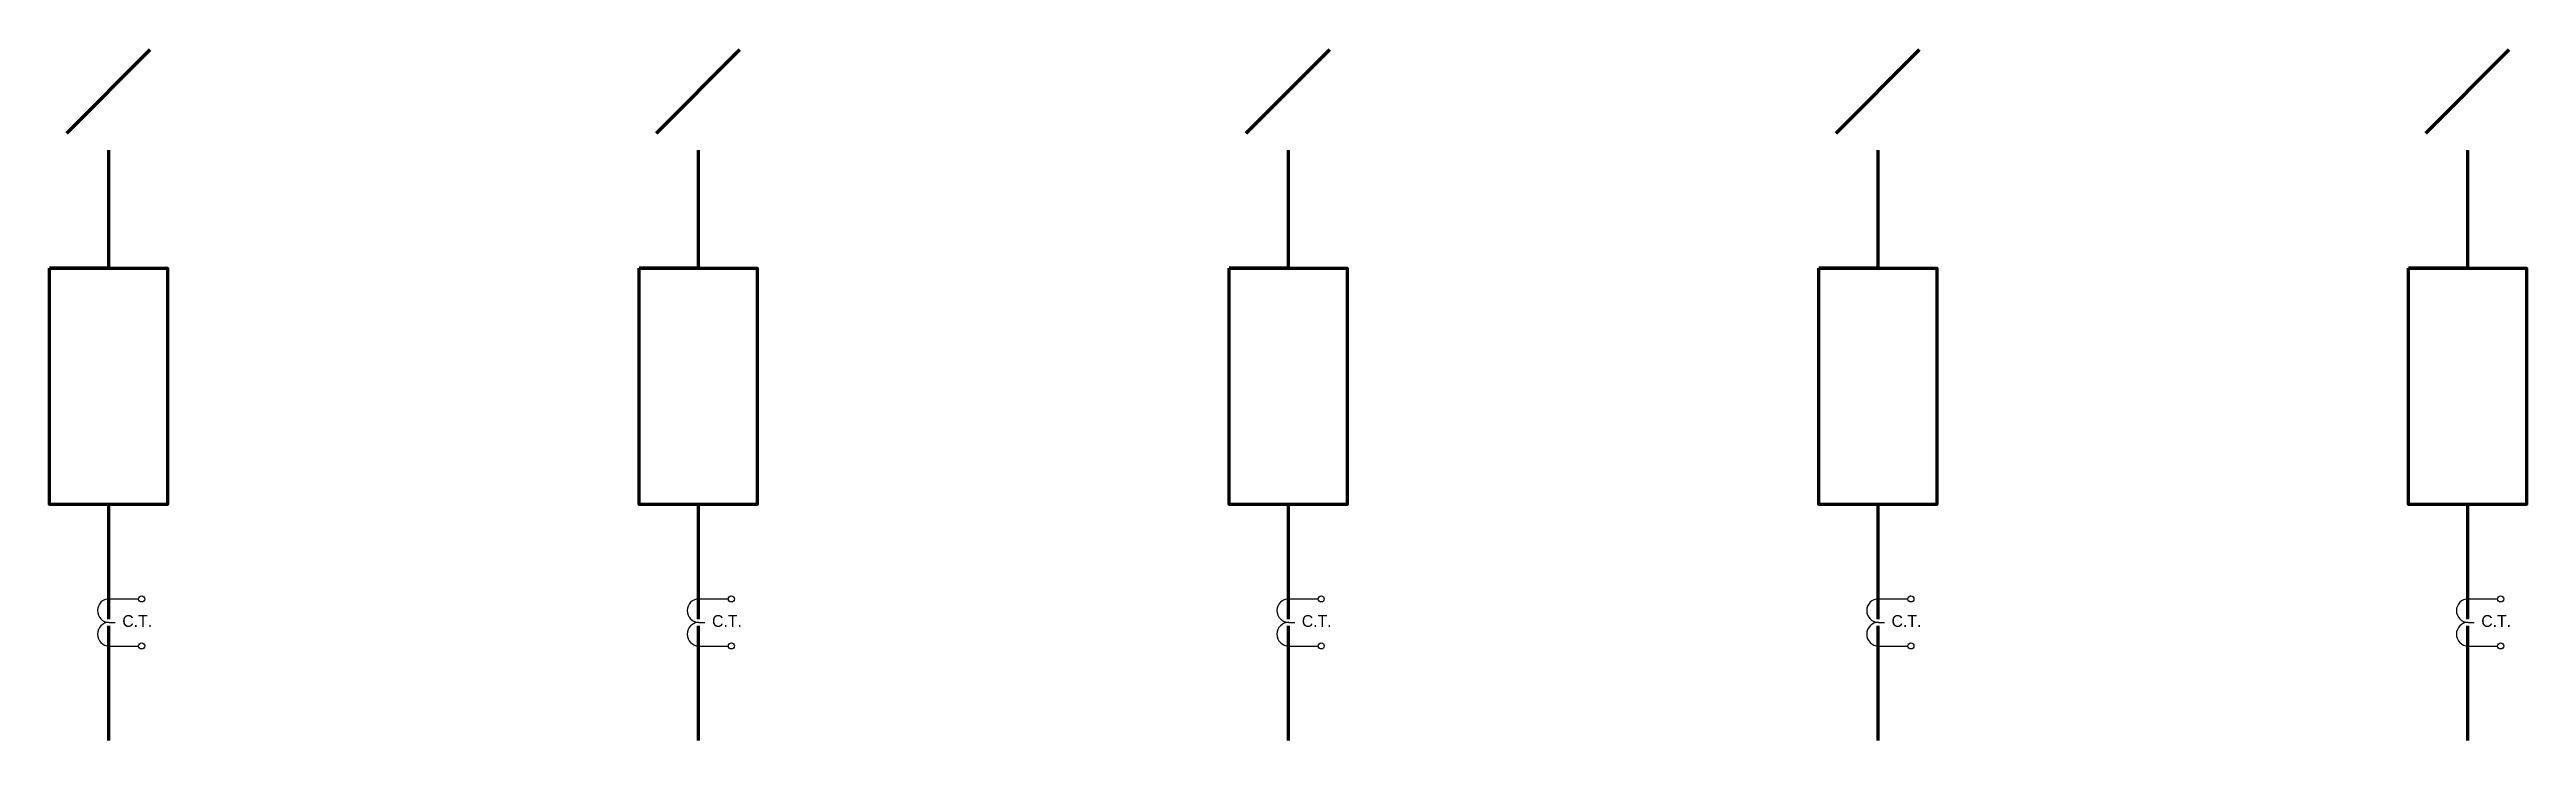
# Model space of a CAD drawing. Header units: millimetres. Extents: x -147 to 640, y -108 to 473.
# Drawn here: x 309.6 to 519.6, y 333.2 to 391.7 of the extents above; entities that cross this region are included whole.
import ezdxf
from ezdxf.enums import TextEntityAlignment as Align

# ---------------------------------------------------------------- set-up
doc = ezdxf.new("R2010")
doc.units = ezdxf.units.MM
doc.header["$MEASUREMENT"] = 0
doc.layers.add('MISC', color=7, linetype='Continuous')
doc.layers.add('SYMS', color=7, linetype='Continuous')
doc.styles.add('WD', font='txt')

# ---------------------------------------------------------------- blocks, each defined once
blk = doc.blocks.new('VXF1CT')
for p, q in [((-0.344, 0.25), (-0.032, 0.25)), ((-0.344, 0), (-0.281, 0)), ((-0.344, -0.25), (-0.032, -0.25))]:
    blk.add_line(p, q)
for centre in [(0, 0.249), (0, -0.249)]:
    blk.add_circle(centre, 0.0322)
for centre in [(-0.344, 0.125), (-0.344, -0.125)]:
    blk.add_arc(centre, 0.125, 90, 270)
at = {"linetype": 'Continuous', "style": 'WD', "flags": 8}
for tag, p in [('TERM02', (-0.045, 0.267)), ('TERM01', (-0.055, -0.231))]:
    blk.add_attdef(tag, text='', height=0.125, dxfattribs=at).set_placement(p, align=Align.RIGHT)
at = {"style": 'WD'}
for tag, p, height, flags in [('X2TERM02', (0, 0.281), 0.0125, 1), ('FAMILY', (-0.196, 0.191), 0.01, 9), ('X1TERM02', (0.032, 0.249), 0.0125, 1), ('X1TERM01', (0.032, -0.251), 0.0125, 1), ('X8TERM01', (0, -0.283), 0.0125, 1)]:
    blk.add_attdef(tag, p, '', height=height, dxfattribs=dict(at, flags=flags))
blk.add_attdef('TYPE', text='', height=0.125, dxfattribs=at).set_placement((-0.047, -0.047), align=Align.CENTER)
at = {"linetype": 'Continuous', "style": 'WD', "flags": 9}
for tag, p in [('ASSYCODE', (-0.171, 0.119)), ('MFG', (-0.173, 0.143)), ('CAT', (-0.171, 0.162))]:
    blk.add_attdef(tag, text='', height=0.01, dxfattribs=at).set_placement(p, align=Align.CENTER)
at = {"style": 'WD'}
blk.add_attdef('TAG1', (0.281, 0.031), '', height=0.125, dxfattribs=at)
at = {"style": 'WD', "width": 0.7}
blk.add_attdef('RATING1', (0.281, -0.125), '', height=0.125, dxfattribs=at)
for tag, p in [('INST', (-0.227, -0.422)), ('LOC', (-0.201, -0.601)), ('DESC1', (-0.201, -0.757)), ('DESC2', (-0.201, -0.914))]:
    blk.add_attdef(tag, text='', height=0.125, dxfattribs=at).set_placement(p, align=Align.CENTER)

msp = doc.modelspace()

# ---------------------------------------------------------------- linework, layer by layer
at = {"lineweight": 100}
for p, q in [((311.07, 384.64), (318.14, 391.72)), ((361.07, 384.64), (368.14, 391.72)), ((411.07, 384.64), (418.14, 391.72)), ((461.07, 384.64), (468.14, 391.72)), ((511.07, 384.64), (518.14, 391.72)), ((314.61, 383.18), (314.61, 373.18)), ((364.61, 383.18), (364.61, 373.18)), ((414.61, 383.18), (414.61, 373.18)), ((464.61, 383.18), (464.61, 373.18)), ((514.61, 383.18), (514.61, 373.18)), ((314.61, 373.18), (309.61, 373.18)), ((309.61, 373.18), (319.61, 373.18)), ((364.61, 373.18), (359.61, 373.18)), ((359.61, 373.18), (369.61, 373.18)), ((414.61, 373.18), (409.61, 373.18)), ((409.61, 373.18), (419.61, 373.18)), ((464.61, 373.18), (459.61, 373.18)), ((459.61, 373.18), (469.61, 373.18)), ((514.61, 373.18), (509.61, 373.18)), ((509.61, 373.18), (519.61, 373.18)), ((314.61, 353.18), (314.61, 343.46)), ((364.61, 353.18), (364.61, 343.46)), ((414.61, 353.18), (414.61, 343.46)), ((464.61, 353.18), (464.61, 343.46)), ((514.61, 353.18), (514.61, 343.46)), ((314.61, 342.9), (314.61, 333.18)), ((364.61, 342.9), (364.61, 333.18)), ((414.61, 342.9), (414.61, 333.18)), ((464.61, 342.9), (464.61, 333.18)), ((514.61, 342.9), (514.61, 333.18))]:
    msp.add_line(p, q, dxfattribs=at)
for points in [[(309.61, 373.18), (319.61, 373.18), (319.61, 353.18), (309.61, 353.18)], [(359.61, 373.18), (369.61, 373.18), (369.61, 353.18), (359.61, 353.18)], [(409.61, 373.18), (419.61, 373.18), (419.61, 353.18), (409.61, 353.18)], [(459.61, 373.18), (469.61, 373.18), (469.61, 353.18), (459.61, 353.18)], [(509.61, 373.18), (519.61, 373.18), (519.61, 353.18), (509.61, 353.18)]]:
    msp.add_lwpolyline(points, close=True, dxfattribs=at)

# ---------------------------------------------------------------- block references
at = {"layer": 'SYMS', "lineweight": 100}
ref = msp.add_blockref('VXF1CT', (317.42, 343.18), dxfattribs=dict(at, xscale=8, yscale=8, zscale=8))
ref.add_attrib('TYPE', 'C.T.', dxfattribs={"layer": 'MISC', "height": 1, "style": 'WD'}).set_placement((317.04, 342.8), align=Align.CENTER)
ref = msp.add_blockref('VXF1CT', (367.42, 343.18), dxfattribs=dict(at, xscale=8, yscale=8, zscale=8))
ref.add_attrib('TYPE', 'C.T.', dxfattribs={"layer": 'MISC', "height": 1, "style": 'WD'}).set_placement((367.04, 342.8), align=Align.CENTER)
ref = msp.add_blockref('VXF1CT', (417.42, 343.18), dxfattribs=dict(at, xscale=8, yscale=8, zscale=8))
ref.add_attrib('TYPE', 'C.T.', dxfattribs={"layer": 'MISC', "height": 1, "style": 'WD'}).set_placement((417.04, 342.8), align=Align.CENTER)
ref = msp.add_blockref('VXF1CT', (467.42, 343.18), dxfattribs=dict(at, xscale=8, yscale=8, zscale=8))
ref.add_attrib('TYPE', 'C.T.', dxfattribs={"layer": 'MISC', "height": 1, "style": 'WD'}).set_placement((467.04, 342.8), align=Align.CENTER)
ref = msp.add_blockref('VXF1CT', (517.42, 343.18), dxfattribs=dict(at, xscale=8, yscale=8, zscale=8))
ref.add_attrib('TYPE', 'C.T.', dxfattribs={"layer": 'MISC', "height": 1, "style": 'WD'}).set_placement((517.04, 342.8), align=Align.CENTER)

doc.saveas('drawing.dxf')
